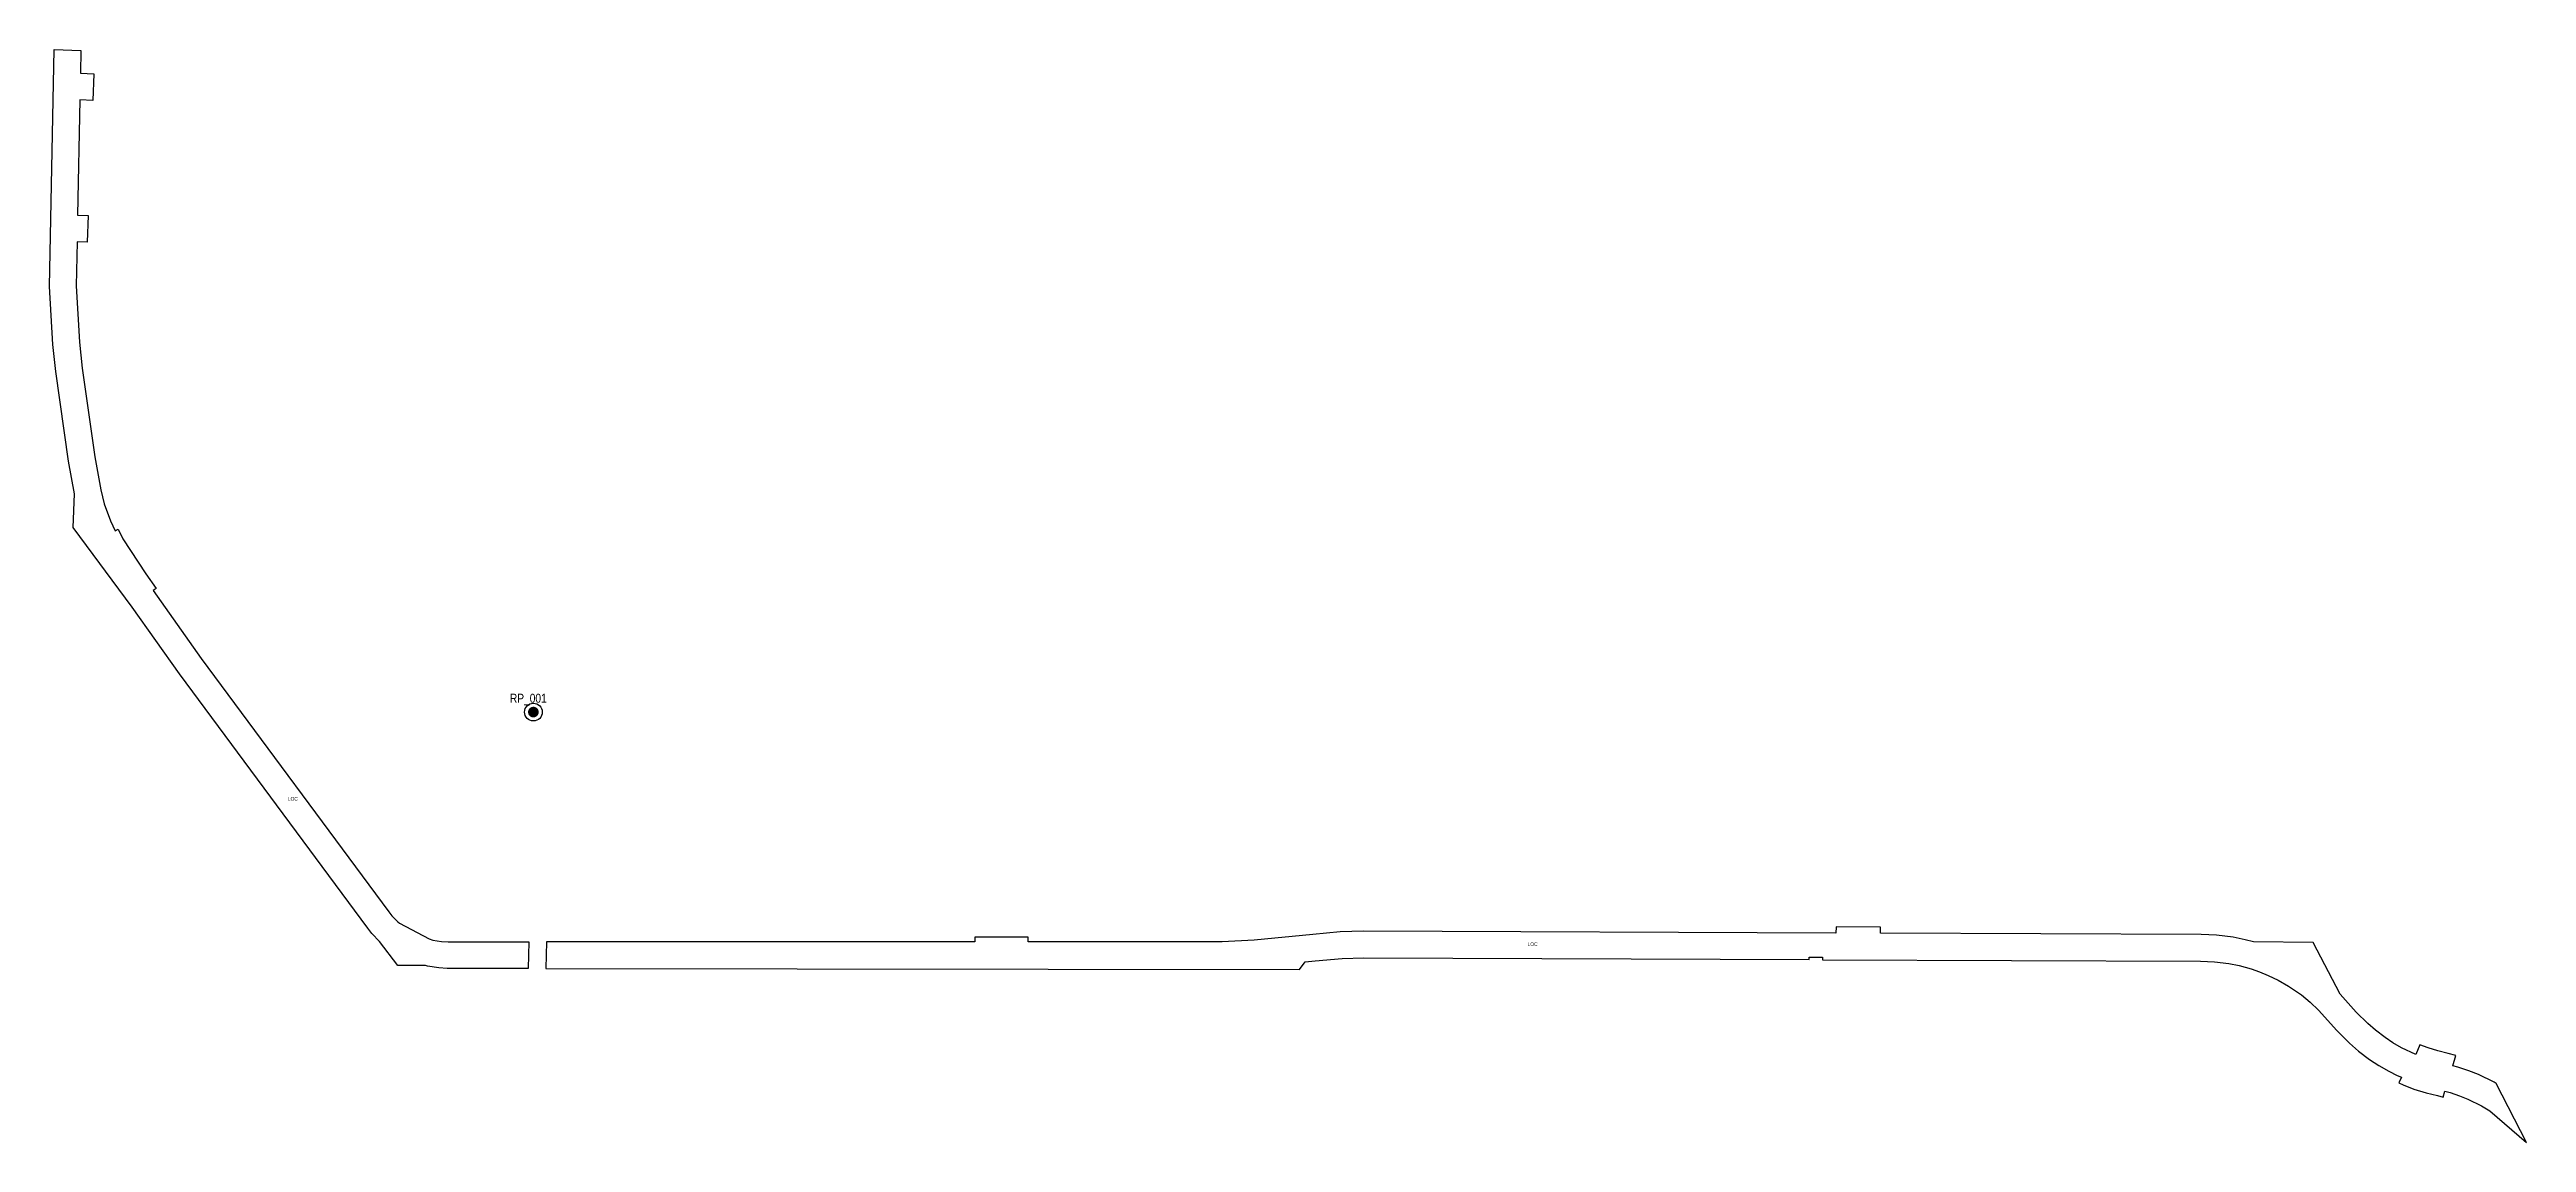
# Model space of a CAD drawing. Extents: x 395829 to 398616, y 6163825 to 6165055.
import ezdxf

# ---------------------------------------------------------------- set-up
doc = ezdxf.new("R2010")
doc.units = 0
doc.header["$LTSCALE"] = 5
for name, color, linetype in [('28', 37, 'Continuous'), ('35', 37, 'Continuous'), ('40', 2, 'Continuous')]:
    doc.layers.add(name, color=color, linetype=linetype)
doc.styles.add('80', font='ARIALN.TTF', dxfattribs={"height": 10})
doc.styles.add('80L', font='ARIALN.TTF', dxfattribs={"height": 10})

# ---------------------------------------------------------------- blocks, each defined once
blk = doc.blocks.new('fdia')
at = {"color": 255, "const_width": 1}
blk.add_lwpolyline([(-0.5, 0, 1), (0.5, 0, 1)], format="xyb", close=True, dxfattribs=at)
blk = doc.blocks.new('Fdiaa')
blk.add_blockref('fdia', (0, 0))
blk = doc.blocks.new('fdib')
at = {"color": 1, "const_width": 1.6}
blk.add_lwpolyline([(-0.4, 0, 1), (0.4, 0, 1)], format="xyb", close=True, dxfattribs=at)
at = {"color": 1}
blk.add_circle((0, 0), 0.8, dxfattribs=at)
blk = doc.blocks.new('Fdibb')
blk.add_blockref('fdib', (0, 0))
blk = doc.blocks.new('fdicc')
for name in ['Fdibb', 'Fdiaa']:
    blk.add_blockref(name, (0, 0))
blk = doc.blocks.new('FDI')
blk.add_blockref('fdicc', (0, 0))

msp = doc.modelspace()

# ---------------------------------------------------------------- linework, layer by layer
at = {"layer": '28', "ltscale": 2, "flags": 128}
msp.add_lwpolyline([(396368.4, 6164050.9), (396367.7, 6164020.9), (396276.8, 6164020.9), (396267.3, 6164021.5), (396254.4, 6164023.5), (396252.2, 6164024.1), (396221.1, 6164024.2), (396200.7, 6164051.4), (396192.1, 6164060.4), (396187.3, 6164066.3), (395975.6, 6164352.3), (395922.5, 6164427.5), (395856.2, 6164517.1), (395857.6, 6164554.9), (395850.9, 6164591.8), (395836.5, 6164692.8), (395833.2, 6164723), (395829.4, 6164788.5), (395834.7, 6165055), (395864.7, 6165053.8), (395864.2, 6165028.4), (395879.4, 6165027.8), (395878.2, 6164997.8), (395863.6, 6164998.4), (395861, 6164868.6), (395873, 6164868.3), (395871.8, 6164838.3), (395860.4, 6164838.6), (395859.4, 6164789), (395863.1, 6164725.5), (395866.2, 6164696.6), (395880.5, 6164596.6), (395887.2, 6164559.6), (395890.8, 6164543.8), (395897.9, 6164524.5), (395903.2, 6164513.5), (395906.8, 6164515.2), (395911.9, 6164504.5), (395937.8, 6164464.9), (395949.3, 6164448.5), (395946.1, 6164446.2), (395999.9, 6164369.8), (396211, 6164084.7), (396214.6, 6164080.3), (396221.1, 6164073.5), (396223.1, 6164071.8), (396256.3, 6164054.1), (396260.7, 6164052.9), (396270.5, 6164051.4), (396277.7, 6164050.9)], close=True, dxfattribs=at)
at = {"layer": '28', "flags": 128}
msp.add_lwpolyline([(396387.7, 6164020.9), (397235.4, 6164019.9), (397241.7, 6164028.2), (397253.2, 6164029.4), (397283.3, 6164032), (397307.8, 6164033), (397808.9, 6164030.9), (397808.9, 6164033.7), (397823.9, 6164033.6), (397823.8, 6164030.8), (398249, 6164029), (398264.8, 6164028.4), (398280.9, 6164026.4), (398292.3, 6164024.1), (398305.9, 6164020.4), (398315.4, 6164017), (398325, 6164013.1), (398336.2, 6164007.7), (398348, 6164001), (398362.4, 6163991.2), (398372.3, 6163982.8), (398381.6, 6163974.1), (398402.4, 6163951.2), (398416.5, 6163936.9), (398426.7, 6163928), (398439.2, 6163918.5), (398449.6, 6163911.7), (398460.8, 6163905.3), (398470.2, 6163900.6), (398474.9, 6163898.5), (398472, 6163892.1), (398477, 6163889.8), (398488.9, 6163885.2), (398502.7, 6163880.9), (398515.7, 6163877.8), (398521.8, 6163876.2), (398523.6, 6163882.9), (398529.8, 6163881.2), (398540.3, 6163877.7), (398549.5, 6163874), (398564.9, 6163866.5), (398574.5, 6163860.7), (398615.6, 6163825.1), (398581.4, 6163891.5), (398579.2, 6163892.8), (398561.8, 6163901.4), (398550.8, 6163905.8), (398538.5, 6163910), (398532.9, 6163911.5), (398536, 6163923.1), (398527.7, 6163925.3), (398515.8, 6163928.1), (398505.1, 6163931.5), (398495.6, 6163935.1), (398491.3, 6163924), (398474.9, 6163931.7), (398465.3, 6163937.3), (398456.5, 6163943.1), (398445.6, 6163951.3), (398437.1, 6163958.8), (398424.2, 6163971.8), (398405.9, 6163992), (398375.7, 6164050.3), (398308.5, 6164050.8), (398299.3, 6164053.3), (398285.7, 6164056), (398267.1, 6164058.3), (398249.6, 6164059), (397888.9, 6164060.5), (397889, 6164067.5), (397839, 6164067.7), (397838.9, 6164060.7), (397307.3, 6164063), (397281.3, 6164062), (397250.4, 6164059.2), (397184.3, 6164052.7), (397148.6, 6164051), (396930.1, 6164051), (396930.1, 6164056), (396870.1, 6164056), (396870.1, 6164051), (396388.4, 6164050.9)], close=True, dxfattribs=at)
at = {"layer": '35', "color": 3}
msp.add_circle((396373.7, 6164309.4), 10, dxfattribs=at)

# ---------------------------------------------------------------- block references
at = {"layer": '35', "color": 3, "xscale": 4.99808, "yscale": 4.99808, "zscale": 4.99808}
msp.add_blockref('FDI', (396373.7, 6164309.4), dxfattribs=at)

# ---------------------------------------------------------------- texts
at = {"layer": '35', "color": 3, "style": '80'}
msp.add_attdef('RP_001', (396347.3, 6164320), 'RP', height=10, dxfattribs=at)
at = {"layer": '40', "style": '80L'}
for p in [(396097.5, 6164209.8), (397492, 6164046.3)]:
    msp.add_text('LOC', height=4, dxfattribs=at).set_placement(p)

doc.saveas('drawing.dxf')
